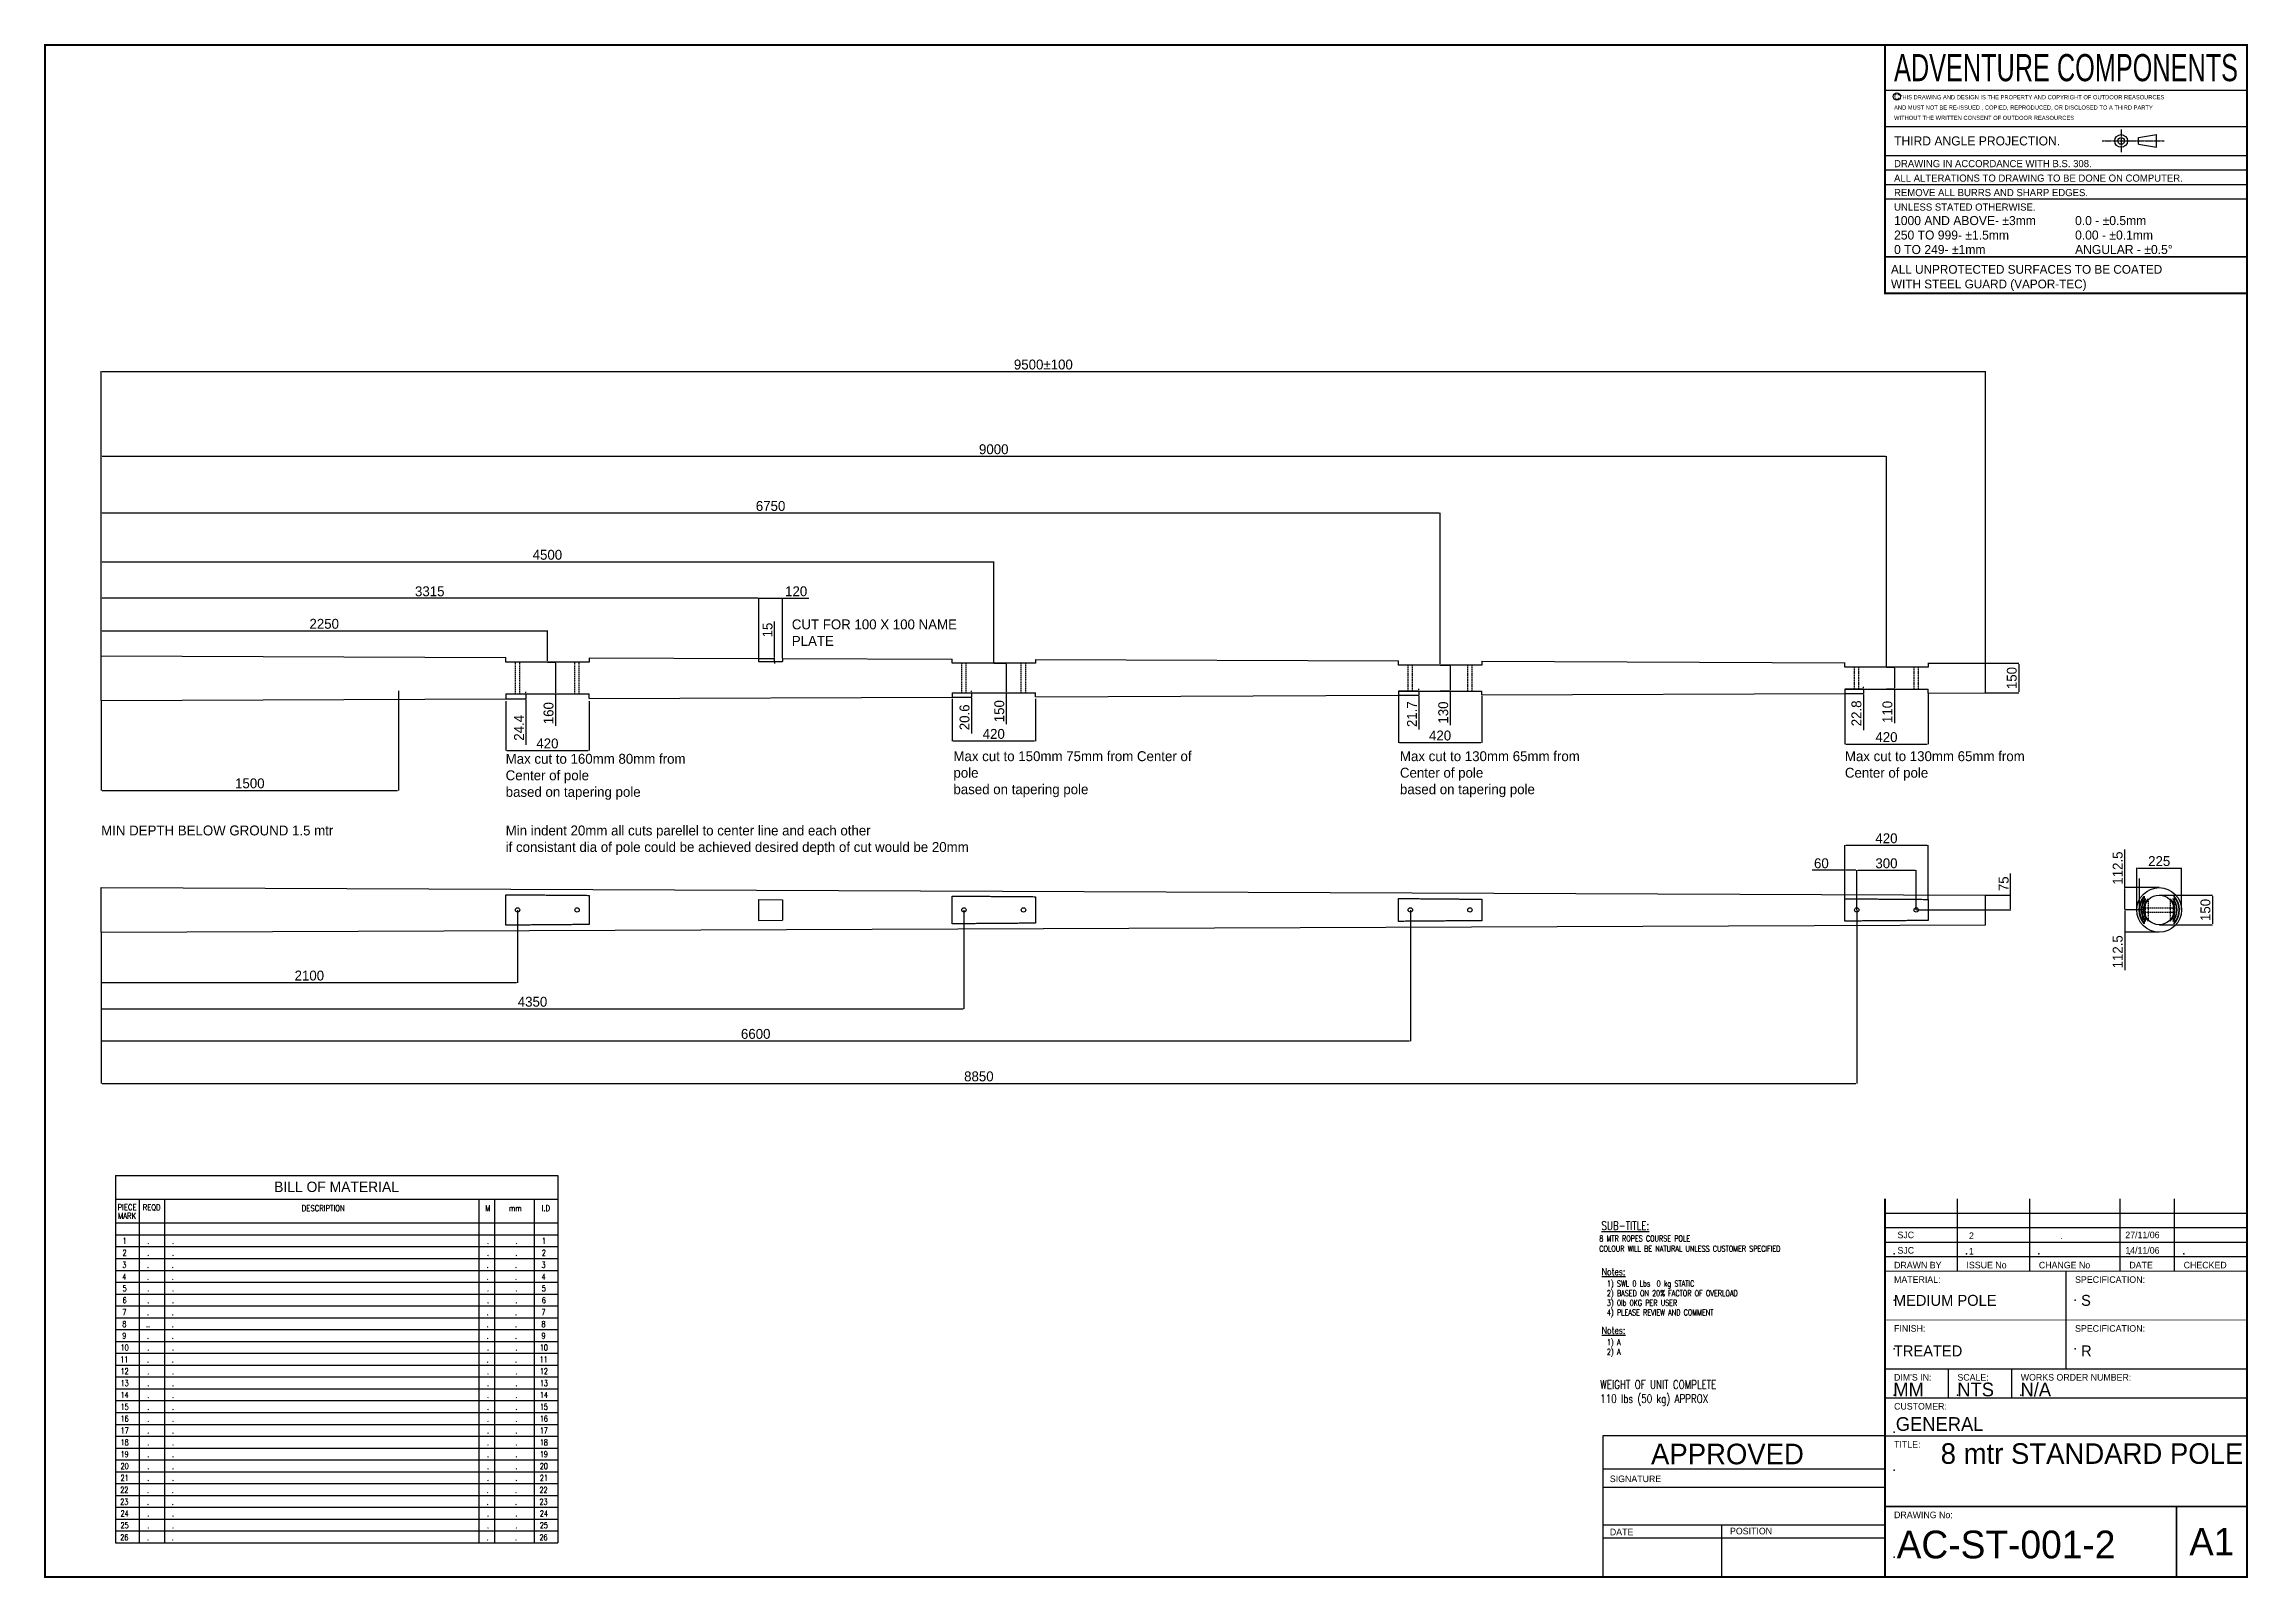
# Model space of a CAD drawing. Header units: inches. Extents: x -2440 to 8669, y 1877 to 9608.
import ezdxf
from ezdxf.enums import TextEntityAlignment as Align

# ---------------------------------------------------------------- set-up
doc = ezdxf.new("R2010")
doc.units = ezdxf.units.IN
doc.header["$MEASUREMENT"] = 0
doc.linetypes.add('CENTER', pattern=[2, 1.25, -0.25, 0.25, -0.25])
doc.linetypes.add('HIDDEN', pattern=[9.525, 6.35, -3.175])
for name, color, linetype in [('D', 7, 'Continuous'), ('DIM', 5, 'Continuous'), ('FRAMEDIMENSIONS', 150, 'Continuous'), ('post 2d', 7, 'Continuous'), ('post hidden 2d', 4, 'HIDDEN'), ('TEXT', 5, 'Continuous')]:
    doc.layers.add(name, color=color, linetype=linetype)
doc.styles.add('332', font='ROMANS.SHX', dxfattribs={"width": 0.75, "height": 1.125})
doc.styles.add('532', font='ROMANS.SHX', dxfattribs={"width": 0.75, "height": 1.875})
doc.styles.add('T1', font='romans.shx', dxfattribs={"width": 0.75})
doc.styles.add('T3', font='romans.shx', dxfattribs={"width": 0.75, "height": 2.125})
doc.dimstyles.new('ISO-25', dxfattribs={"dimtxt": 2.5, "dimasz": 2.5, "dimexe": 1.25, "dimexo": 0.625, "dimtad": 1, "dimtxsty": 'Standard', "dimcen": 2.5, "dimadec": 0, "dimazin": 0, "dimtfac": 1, "dimtmove": 0, "dimatfit": 3, "dimfxl": 0, "dimarcsym": 0})

# ---------------------------------------------------------------- blocks, each defined once
blk = doc.blocks.new('*D1')
at = {"layer": 'Defpoints', "color": 0}
for p in [(6697, 5244), (-2153, 4932), (6697, 4370)]:
    blk.add_point(p, dxfattribs=at)
at = {"layer": 'DIM', "color": 0, "lineweight": -2}
for p, q in [((6697, 5243), (6697, 4369)), ((-2153, 4931), (-2153, 4369)), ((-2148, 4370), (6692, 4370))]:
    blk.add_line(p, q, dxfattribs=at)
at = {"layer": 'DIM', "color": 0}
for points in [[(-2148, 4371), (-2148, 4369), (-2153, 4370)], [(6692, 4371), (6692, 4369), (6697, 4370)]]:
    blk.add_solid(points, dxfattribs=at)
at = {"layer": 'DIM', "color": 0, "insert": (2272, 4405), "char_height": 50, "attachment_point": 5}
blk.add_mtext('8850', dxfattribs=at)
blk = doc.blocks.new('*D2')
at = {"layer": 'Defpoints', "color": 0}
for p in [(4447, 5244), (-2153, 4938), (4447, 4584)]:
    blk.add_point(p, dxfattribs=at)
at = {"layer": 'DIM', "color": 0, "lineweight": -2}
for p, q in [((4447, 5243), (4447, 4582)), ((-2153, 4937), (-2153, 4582)), ((-2148, 4584), (4442, 4584))]:
    blk.add_line(p, q, dxfattribs=at)
at = {"layer": 'DIM', "color": 0}
for points in [[(-2148, 4584), (-2148, 4583), (-2153, 4584)], [(4442, 4584), (4442, 4583), (4447, 4584)]]:
    blk.add_solid(points, dxfattribs=at)
at = {"layer": 'DIM', "color": 0, "insert": (1147, 4619), "char_height": 50, "attachment_point": 5}
blk.add_mtext('6600', dxfattribs=at)
blk = doc.blocks.new('*D3')
at = {"layer": 'Defpoints', "color": 0}
for p in [(6847, 7531), (-2153, 6662), (6847, 6468)]:
    blk.add_point(p, dxfattribs=at)
at = {"layer": 'DIM', "color": 0, "lineweight": -2}
for p, q in [((-2153, 6663), (-2153, 7532)), ((-2148, 7531), (6842, 7531)), ((6847, 6469), (6847, 7532))]:
    blk.add_line(p, q, dxfattribs=at)
at = {"layer": 'DIM', "color": 0}
for points in [[(-2148, 7531), (-2148, 7530), (-2153, 7531)], [(6842, 7531), (6842, 7530), (6847, 7531)]]:
    blk.add_solid(points, dxfattribs=at)
at = {"layer": 'DIM', "color": 0, "insert": (2347, 7566), "char_height": 50, "attachment_point": 5}
blk.add_mtext('9000', dxfattribs=at)
blk = doc.blocks.new('*D4')
at = {"layer": 'Defpoints', "color": 0}
for p in [(4597, 7245), (-2153, 6659), (4597, 6483)]:
    blk.add_point(p, dxfattribs=at)
at = {"layer": 'DIM', "color": 0, "lineweight": -2}
for p, q in [((-2153, 6660), (-2153, 7246)), ((-2148, 7245), (4592, 7245)), ((4597, 6484), (4597, 7246))]:
    blk.add_line(p, q, dxfattribs=at)
at = {"layer": 'DIM', "color": 0}
for points in [[(-2148, 7246), (-2148, 7244), (-2153, 7245)], [(4592, 7246), (4592, 7244), (4597, 7245)]]:
    blk.add_solid(points, dxfattribs=at)
at = {"layer": 'DIM', "color": 0, "insert": (1222, 7280), "char_height": 50, "attachment_point": 5}
blk.add_mtext('6750', dxfattribs=at)
blk = doc.blocks.new('*D5')
at = {"layer": 'Defpoints', "color": 0}
for p in [(7347, 7958), (-2153, 6525), (7347, 6488)]:
    blk.add_point(p, dxfattribs=at)
at = {"layer": 'DIM', "color": 0, "lineweight": -2}
for p, q in [((-2153, 6526), (-2153, 7959)), ((-2148, 7958), (7342, 7958)), ((7347, 6489), (7347, 7959))]:
    blk.add_line(p, q, dxfattribs=at)
at = {"layer": 'DIM', "color": 0}
for points in [[(-2148, 7959), (-2148, 7957), (-2153, 7958)], [(7342, 7959), (7342, 7957), (7347, 7958)]]:
    blk.add_solid(points, dxfattribs=at)
at = {"layer": 'DIM', "color": 0, "insert": (2597, 7993), "char_height": 50, "attachment_point": 5}
blk.add_mtext('9500±100', dxfattribs=at)
blk = doc.blocks.new('*D6')
at = {"layer": 'Defpoints', "color": 0}
for p in [(-53, 5244), (-2153, 5132), (-53, 4878)]:
    blk.add_point(p, dxfattribs=at)
at = {"layer": 'DIM', "color": 0, "lineweight": -2}
for p, q in [((-53, 5243), (-53, 4877)), ((-2153, 5131), (-2153, 4877)), ((-2148, 4878), (-58, 4878))]:
    blk.add_line(p, q, dxfattribs=at)
at = {"layer": 'DIM', "color": 0}
for points in [[(-2148, 4879), (-2148, 4878), (-2153, 4878)], [(-58, 4879), (-58, 4878), (-53, 4878)]]:
    blk.add_solid(points, dxfattribs=at)
at = {"layer": 'DIM', "color": 0, "insert": (-1103, 4913), "char_height": 50, "attachment_point": 5}
blk.add_mtext('2100', dxfattribs=at)
blk = doc.blocks.new('*D7')
at = {"layer": 'Defpoints', "color": 0}
for p in [(2197, 5244), (-2153, 5132), (2197, 4746)]:
    blk.add_point(p, dxfattribs=at)
at = {"layer": 'DIM', "color": 0, "lineweight": -2}
for p, q in [((2197, 5243), (2197, 4745)), ((-2153, 5131), (-2153, 4745)), ((-2148, 4746), (2192, 4746))]:
    blk.add_line(p, q, dxfattribs=at)
at = {"layer": 'DIM', "color": 0}
for points in [[(-2148, 4747), (-2148, 4745), (-2153, 4746)], [(2192, 4747), (2192, 4745), (2197, 4746)]]:
    blk.add_solid(points, dxfattribs=at)
at = {"layer": 'DIM', "color": 0, "insert": (22, 4781), "char_height": 50, "attachment_point": 5}
blk.add_mtext('4350', dxfattribs=at)
blk = doc.blocks.new('*D8')
at = {"layer": 'Defpoints', "color": 0}
for p in [(97, 6651), (-2153, 6526), (97, 6498)]:
    blk.add_point(p, dxfattribs=at)
at = {"layer": 'DIM', "color": 0, "lineweight": -2}
for p, q in [((-2153, 6527), (-2153, 6652)), ((-2148, 6651), (92, 6651)), ((97, 6499), (97, 6652))]:
    blk.add_line(p, q, dxfattribs=at)
at = {"layer": 'DIM', "color": 0}
for points in [[(-2148, 6652), (-2148, 6650), (-2153, 6651)], [(92, 6652), (92, 6650), (97, 6651)]]:
    blk.add_solid(points, dxfattribs=at)
at = {"layer": 'DIM', "color": 0, "insert": (-1028, 6686), "char_height": 50, "attachment_point": 5}
blk.add_mtext('2250', dxfattribs=at)
blk = doc.blocks.new('*D9')
at = {"layer": 'Defpoints', "color": 0}
for p in [(2347, 6999), (-2153, 6659), (2347, 6488)]:
    blk.add_point(p, dxfattribs=at)
at = {"layer": 'DIM', "color": 0, "lineweight": -2}
for p, q in [((-2153, 6660), (-2153, 7000)), ((2347, 6489), (2347, 7000)), ((-2148, 6999), (2342, 6999))]:
    blk.add_line(p, q, dxfattribs=at)
at = {"layer": 'DIM', "color": 0}
for points in [[(-2148, 6999), (-2148, 6998), (-2153, 6999)], [(2342, 6999), (2342, 6998), (2347, 6999)]]:
    blk.add_solid(points, dxfattribs=at)
at = {"layer": 'DIM', "color": 0, "insert": (97, 7034), "char_height": 50, "attachment_point": 5}
blk.add_mtext('4500', dxfattribs=at)
blk = doc.blocks.new('*D10')
at = {"layer": 'Defpoints', "color": 0}
for p in [(-113, 6298), (307, 6298), (307, 6048)]:
    blk.add_point(p, dxfattribs=at)
at = {"layer": 'DIM', "color": 0, "lineweight": -2}
for p, q in [((-113, 6297), (-113, 6047)), ((307, 6297), (307, 6047)), ((-108, 6048), (302, 6048))]:
    blk.add_line(p, q, dxfattribs=at)
at = {"layer": 'DIM', "color": 0}
for points in [[(-108, 6049), (-108, 6047), (-113, 6048)], [(302, 6049), (302, 6047), (307, 6048)]]:
    blk.add_solid(points, dxfattribs=at)
at = {"layer": 'DIM', "color": 0, "insert": (97, 6083), "char_height": 50, "attachment_point": 5}
blk.add_mtext('420', dxfattribs=at)
blk = doc.blocks.new('*D11')
at = {"layer": 'Defpoints', "color": 0}
for p in [(97, 6493), (138, 6493), (97, 6333)]:
    blk.add_point(p, dxfattribs=at)
at = {"layer": 'DIM', "color": 0, "lineweight": -2}
for p, q in [((98, 6493), (139, 6493)), ((138, 6488), (138, 6338)), ((98, 6333), (139, 6333)), ((138, 6333), (138, 6172))]:
    blk.add_line(p, q, dxfattribs=at)
at = {"layer": 'DIM', "color": 0}
for points in [[(137, 6488), (139, 6488), (138, 6493)], [(137, 6338), (139, 6338), (138, 6333)]]:
    blk.add_solid(points, dxfattribs=at)
at = {"layer": 'DIM', "color": 0, "insert": (103, 6236), "char_height": 50, "attachment_point": 5, "rotation": 90}
blk.add_mtext('160', dxfattribs=at)
blk = doc.blocks.new('*D12')
at = {"layer": 'Defpoints', "color": 0}
for p in [(-113, 6333), (-11, 6333), (-113, 6308)]:
    blk.add_point(p, dxfattribs=at)
at = {"layer": 'DIM', "color": 0, "lineweight": -2}
for p, q in [((-112, 6333), (-10, 6333)), ((-11, 6338), (-11, 6343)), ((-11, 6333), (-11, 6308)), ((-112, 6308), (-10, 6308)), ((-11, 6303), (-11, 6077))]:
    blk.add_line(p, q, dxfattribs=at)
at = {"layer": 'DIM', "color": 0}
for points in [[(-12, 6338), (-10, 6338), (-11, 6333)], [(-12, 6303), (-10, 6303), (-11, 6308)]]:
    blk.add_solid(points, dxfattribs=at)
at = {"layer": 'DIM', "color": 0, "insert": (-46, 6162), "char_height": 50, "attachment_point": 5, "rotation": 90}
blk.add_mtext('24.4', dxfattribs=at)
blk = doc.blocks.new('*D13')
at = {"layer": 'Defpoints', "color": 0}
for p in [(2137, 6338), (2235, 6338), (2137, 6317)]:
    blk.add_point(p, dxfattribs=at)
at = {"layer": 'DIM', "color": 0, "lineweight": -2}
for p, q in [((2138, 6338), (2236, 6338)), ((2235, 6343), (2235, 6348)), ((2235, 6338), (2235, 6317)), ((2138, 6317), (2236, 6317)), ((2235, 6312), (2235, 6134))]:
    blk.add_line(p, q, dxfattribs=at)
at = {"layer": 'DIM', "color": 0}
for points in [[(2234, 6343), (2236, 6343), (2235, 6338)], [(2234, 6312), (2236, 6312), (2235, 6317)]]:
    blk.add_solid(points, dxfattribs=at)
at = {"layer": 'DIM', "color": 0, "insert": (2200, 6215), "char_height": 50, "attachment_point": 5, "rotation": 90}
blk.add_mtext('20.6', dxfattribs=at)
blk = doc.blocks.new('*D14')
at = {"layer": 'Defpoints', "color": 0}
for p in [(2137, 6310), (2557, 6310), (2557, 6096)]:
    blk.add_point(p, dxfattribs=at)
at = {"layer": 'DIM', "color": 0, "lineweight": -2}
for p, q in [((2137, 6309), (2137, 6095)), ((2557, 6309), (2557, 6095)), ((2142, 6096), (2552, 6096))]:
    blk.add_line(p, q, dxfattribs=at)
at = {"layer": 'DIM', "color": 0}
for points in [[(2142, 6097), (2142, 6095), (2137, 6096)], [(2552, 6097), (2552, 6095), (2557, 6096)]]:
    blk.add_solid(points, dxfattribs=at)
at = {"layer": 'DIM', "color": 0, "insert": (2347, 6131), "char_height": 50, "attachment_point": 5}
blk.add_mtext('420', dxfattribs=at)
blk = doc.blocks.new('*D15')
at = {"layer": 'Defpoints', "color": 0}
for p in [(2347, 6488), (2410, 6488), (2347, 6338)]:
    blk.add_point(p, dxfattribs=at)
at = {"layer": 'DIM', "color": 0, "lineweight": -2}
for p, q in [((2348, 6488), (2411, 6488)), ((2410, 6483), (2410, 6343)), ((2348, 6338), (2411, 6338)), ((2410, 6338), (2410, 6181))]:
    blk.add_line(p, q, dxfattribs=at)
at = {"layer": 'DIM', "color": 0}
for points in [[(2409, 6483), (2411, 6483), (2410, 6488)], [(2409, 6343), (2411, 6343), (2410, 6338)]]:
    blk.add_solid(points, dxfattribs=at)
at = {"layer": 'DIM', "color": 0, "insert": (2375, 6246), "char_height": 50, "attachment_point": 5, "rotation": 90}
blk.add_mtext('150', dxfattribs=at)
blk = doc.blocks.new('*D16')
at = {"layer": 'Defpoints', "color": 0}
for p in [(6997, 5244), (7347, 5319), (7473, 5319)]:
    blk.add_point(p, dxfattribs=at)
at = {"layer": 'DIM', "color": 0, "lineweight": -2}
for p, q in [((7473, 5319), (7473, 5427)), ((6998, 5244), (7474, 5244)), ((7348, 5319), (7474, 5319)), ((7473, 5249), (7473, 5314))]:
    blk.add_line(p, q, dxfattribs=at)
at = {"layer": 'DIM', "color": 0}
for points in [[(7472, 5314), (7474, 5314), (7473, 5319)], [(7472, 5249), (7474, 5249), (7473, 5244)]]:
    blk.add_solid(points, dxfattribs=at)
at = {"layer": 'DIM', "color": 0, "insert": (7438, 5376), "char_height": 50, "attachment_point": 5, "rotation": 90}
blk.add_mtext('75', dxfattribs=at)
blk = doc.blocks.new('*D17')
at = {"layer": 'Defpoints', "color": 0}
for p in [(7347, 6488), (7347, 6338), (7514, 6338)]:
    blk.add_point(p, dxfattribs=at)
at = {"layer": 'DIM', "color": 0, "lineweight": -2}
for p, q in [((7348, 6488), (7515, 6488)), ((7514, 6483), (7514, 6343)), ((7348, 6338), (7515, 6338))]:
    blk.add_line(p, q, dxfattribs=at)
at = {"layer": 'DIM', "color": 0}
for points in [[(7513, 6483), (7515, 6483), (7514, 6488)], [(7513, 6343), (7515, 6343), (7514, 6338)]]:
    blk.add_solid(points, dxfattribs=at)
at = {"layer": 'DIM', "color": 0, "insert": (7479, 6413), "char_height": 50, "attachment_point": 5, "rotation": 90}
blk.add_mtext('150', dxfattribs=at)
blk = doc.blocks.new('*D18')
at = {"layer": 'Defpoints', "color": 0}
for p in [(7057, 5570), (6637, 5301), (7057, 5297)]:
    blk.add_point(p, dxfattribs=at)
at = {"layer": 'DIM', "color": 0, "lineweight": -2}
for p, q in [((6637, 5302), (6637, 5571)), ((6642, 5570), (7052, 5570)), ((7057, 5298), (7057, 5571))]:
    blk.add_line(p, q, dxfattribs=at)
at = {"layer": 'DIM', "color": 0}
for points in [[(6642, 5571), (6642, 5569), (6637, 5570)], [(7052, 5571), (7052, 5569), (7057, 5570)]]:
    blk.add_solid(points, dxfattribs=at)
at = {"layer": 'DIM', "color": 0, "insert": (6847, 5605), "char_height": 50, "attachment_point": 5}
blk.add_mtext('420', dxfattribs=at)
blk = doc.blocks.new('*D19')
at = {"layer": 'Defpoints', "color": 0}
for p in [(6997, 5444), (6697, 5244), (6997, 5244)]:
    blk.add_point(p, dxfattribs=at)
at = {"layer": 'DIM', "color": 0, "lineweight": -2}
for p, q in [((6697, 5245), (6697, 5445)), ((6702, 5444), (6992, 5444)), ((6997, 5245), (6997, 5445))]:
    blk.add_line(p, q, dxfattribs=at)
at = {"layer": 'DIM', "color": 0}
for points in [[(6702, 5445), (6702, 5443), (6697, 5444)], [(6992, 5445), (6992, 5443), (6997, 5444)]]:
    blk.add_solid(points, dxfattribs=at)
at = {"layer": 'DIM', "color": 0, "insert": (6847, 5479), "char_height": 50, "attachment_point": 5}
blk.add_mtext('300', dxfattribs=at)
blk = doc.blocks.new('*D20')
at = {"layer": 'Defpoints', "color": 0}
for p in [(6697, 5444), (6697, 5345), (6637, 5301)]:
    blk.add_point(p, dxfattribs=at)
at = {"layer": 'DIM', "color": 0, "lineweight": -2}
for p, q in [((6637, 5444), (6472, 5444)), ((6637, 5302), (6637, 5445)), ((6692, 5444), (6642, 5444)), ((6697, 5346), (6697, 5445))]:
    blk.add_line(p, q, dxfattribs=at)
at = {"layer": 'DIM', "color": 0}
for points in [[(6642, 5445), (6642, 5443), (6637, 5444)], [(6692, 5445), (6692, 5443), (6697, 5444)]]:
    blk.add_solid(points, dxfattribs=at)
at = {"layer": 'DIM', "color": 0, "insert": (6519, 5479), "char_height": 50, "attachment_point": 5}
blk.add_mtext('60', dxfattribs=at)
blk = doc.blocks.new('*D21')
at = {"layer": 'Defpoints', "color": 0}
for p in [(4387, 6332), (4807, 6324), (4807, 6088)]:
    blk.add_point(p, dxfattribs=at)
at = {"layer": 'DIM', "color": 0, "lineweight": -2}
for p, q in [((4387, 6331), (4387, 6086)), ((4807, 6323), (4807, 6086)), ((4392, 6088), (4802, 6088))]:
    blk.add_line(p, q, dxfattribs=at)
at = {"layer": 'DIM', "color": 0}
for points in [[(4392, 6088), (4392, 6087), (4387, 6088)], [(4802, 6088), (4802, 6087), (4807, 6088)]]:
    blk.add_solid(points, dxfattribs=at)
at = {"layer": 'DIM', "color": 0, "insert": (4597, 6123), "char_height": 50, "attachment_point": 5}
blk.add_mtext('420', dxfattribs=at)
blk = doc.blocks.new('*D22')
at = {"layer": 'Defpoints', "color": 0}
for p in [(4387, 6348), (4490, 6348), (4386, 6326)]:
    blk.add_point(p, dxfattribs=at)
at = {"layer": 'DIM', "color": 0, "lineweight": -2}
for p, q in [((4388, 6348), (4492, 6348)), ((4490, 6353), (4490, 6358)), ((4490, 6348), (4490, 6326)), ((4387, 6326), (4492, 6326)), ((4490, 6321), (4490, 6154))]:
    blk.add_line(p, q, dxfattribs=at)
at = {"layer": 'DIM', "color": 0}
for points in [[(4490, 6353), (4491, 6353), (4490, 6348)], [(4490, 6321), (4491, 6321), (4490, 6326)]]:
    blk.add_solid(points, dxfattribs=at)
at = {"layer": 'DIM', "color": 0, "insert": (4455, 6231), "char_height": 50, "attachment_point": 5, "rotation": 90}
blk.add_mtext('21.7', dxfattribs=at)
blk = doc.blocks.new('*D23')
at = {"layer": 'Defpoints', "color": 0}
for p in [(4597, 6478), (4597, 6348), (4648, 6348)]:
    blk.add_point(p, dxfattribs=at)
at = {"layer": 'DIM', "color": 0, "lineweight": -2}
for p, q in [((4598, 6478), (4649, 6478)), ((4648, 6473), (4648, 6353)), ((4598, 6348), (4649, 6348)), ((4648, 6348), (4648, 6175))]:
    blk.add_line(p, q, dxfattribs=at)
at = {"layer": 'DIM', "color": 0}
for points in [[(4647, 6473), (4649, 6473), (4648, 6478)], [(4647, 6353), (4649, 6353), (4648, 6348)]]:
    blk.add_solid(points, dxfattribs=at)
at = {"layer": 'DIM', "color": 0, "insert": (4613, 6239), "char_height": 50, "attachment_point": 5, "rotation": 90}
blk.add_mtext('130', dxfattribs=at)
blk = doc.blocks.new('*D24')
at = {"layer": 'Defpoints', "color": 0}
for p in [(6637, 6334), (7057, 6336), (7057, 6080)]:
    blk.add_point(p, dxfattribs=at)
at = {"layer": 'DIM', "color": 0, "lineweight": -2}
for p, q in [((6637, 6333), (6637, 6079)), ((7057, 6335), (7057, 6079)), ((6642, 6080), (7052, 6080))]:
    blk.add_line(p, q, dxfattribs=at)
at = {"layer": 'DIM', "color": 0}
for points in [[(6642, 6081), (6642, 6080), (6637, 6080)], [(7052, 6081), (7052, 6080), (7057, 6080)]]:
    blk.add_solid(points, dxfattribs=at)
at = {"layer": 'DIM', "color": 0, "insert": (6847, 6115), "char_height": 50, "attachment_point": 5}
blk.add_mtext('420', dxfattribs=at)
blk = doc.blocks.new('*D25')
at = {"layer": 'Defpoints', "color": 0}
for p in [(6847, 6468), (6887, 6468), (6847, 6358)]:
    blk.add_point(p, dxfattribs=at)
at = {"layer": 'DIM', "color": 0, "lineweight": -2}
for p, q in [((6848, 6468), (6889, 6468)), ((6887, 6463), (6887, 6363)), ((6848, 6358), (6889, 6358)), ((6887, 6358), (6887, 6186))]:
    blk.add_line(p, q, dxfattribs=at)
at = {"layer": 'DIM', "color": 0}
for points in [[(6886, 6463), (6888, 6463), (6887, 6468)], [(6886, 6363), (6888, 6363), (6887, 6358)]]:
    blk.add_solid(points, dxfattribs=at)
at = {"layer": 'DIM', "color": 0, "insert": (6852, 6242), "char_height": 50, "attachment_point": 5, "rotation": 90}
blk.add_mtext('110', dxfattribs=at)
blk = doc.blocks.new('*D26')
at = {"layer": 'Defpoints', "color": 0}
for p in [(6637, 6358), (6637, 6335), (6731, 6358)]:
    blk.add_point(p, dxfattribs=at)
at = {"layer": 'DIM', "color": 0, "lineweight": -2}
for p, q in [((6638, 6358), (6732, 6358)), ((6638, 6335), (6732, 6335)), ((6731, 6363), (6731, 6368)), ((6731, 6358), (6731, 6335)), ((6731, 6330), (6731, 6150))]:
    blk.add_line(p, q, dxfattribs=at)
at = {"layer": 'DIM', "color": 0}
for points in [[(6730, 6363), (6732, 6363), (6731, 6358)], [(6730, 6330), (6732, 6330), (6731, 6335)]]:
    blk.add_solid(points, dxfattribs=at)
at = {"layer": 'DIM', "color": 0, "insert": (6696, 6235), "char_height": 50, "attachment_point": 5, "rotation": 90}
blk.add_mtext('22.8', dxfattribs=at)
blk = doc.blocks.new('*D27')
at = {"layer": 'Defpoints', "color": 0}
for p in [(8048, 5357), (8222, 5357), (8091, 5244)]:
    blk.add_point(p, dxfattribs=at)
at = {"layer": 'DIM', "color": 0, "lineweight": -2}
for p, q in [((8048, 5357), (8048, 5548)), ((8221, 5357), (8047, 5357)), ((8048, 5249), (8048, 5352)), ((8090, 5244), (8047, 5244))]:
    blk.add_line(p, q, dxfattribs=at)
at = {"layer": 'DIM', "color": 0}
for points in [[(8047, 5352), (8049, 5352), (8048, 5357)], [(8047, 5249), (8049, 5249), (8048, 5244)]]:
    blk.add_solid(points, dxfattribs=at)
at = {"layer": 'DIM', "color": 0, "insert": (8013, 5455), "char_height": 50, "attachment_point": 5, "rotation": 90}
blk.add_mtext('112.5', dxfattribs=at)
blk = doc.blocks.new('*D28')
at = {"layer": 'Defpoints', "color": 0}
for p in [(8334, 5455), (8109, 5244), (8334, 5244)]:
    blk.add_point(p, dxfattribs=at)
at = {"layer": 'DIM', "color": 0, "lineweight": -2}
for p, q in [((8109, 5245), (8109, 5456)), ((8114, 5455), (8329, 5455)), ((8334, 5245), (8334, 5456))]:
    blk.add_line(p, q, dxfattribs=at)
at = {"layer": 'DIM', "color": 0}
for points in [[(8114, 5455), (8114, 5454), (8109, 5455)], [(8329, 5455), (8329, 5454), (8334, 5455)]]:
    blk.add_solid(points, dxfattribs=at)
at = {"layer": 'DIM', "color": 0, "insert": (8222, 5490), "char_height": 50, "attachment_point": 5}
blk.add_mtext('225', dxfattribs=at)
blk = doc.blocks.new('*D29')
at = {"layer": 'Defpoints', "color": 0}
for p in [(8222, 5319), (8222, 5169), (8490, 5169)]:
    blk.add_point(p, dxfattribs=at)
at = {"layer": 'DIM', "color": 0, "lineweight": -2}
for p, q in [((8223, 5319), (8491, 5319)), ((8490, 5314), (8490, 5174)), ((8223, 5169), (8491, 5169))]:
    blk.add_line(p, q, dxfattribs=at)
at = {"layer": 'DIM', "color": 0}
for points in [[(8489, 5314), (8490, 5314), (8490, 5319)], [(8489, 5174), (8490, 5174), (8490, 5169)]]:
    blk.add_solid(points, dxfattribs=at)
at = {"layer": 'DIM', "color": 0, "insert": (8455, 5244), "char_height": 50, "attachment_point": 5, "rotation": 90}
blk.add_mtext('150', dxfattribs=at)
blk = doc.blocks.new('*D30')
at = {"layer": 'Defpoints', "color": 0}
for p in [(8137, 5244), (8048, 5132), (8222, 5132)]:
    blk.add_point(p, dxfattribs=at)
at = {"layer": 'DIM', "color": 0, "lineweight": -2}
for p, q in [((8136, 5244), (8047, 5244)), ((8048, 5239), (8048, 5137)), ((8221, 5132), (8047, 5132)), ((8048, 5132), (8048, 4940))]:
    blk.add_line(p, q, dxfattribs=at)
at = {"layer": 'DIM', "color": 0}
for points in [[(8047, 5239), (8049, 5239), (8048, 5244)], [(8047, 5137), (8049, 5137), (8048, 5132)]]:
    blk.add_solid(points, dxfattribs=at)
at = {"layer": 'DIM', "color": 0, "insert": (8013, 5033), "char_height": 50, "attachment_point": 5, "rotation": 90}
blk.add_mtext('112.5', dxfattribs=at)
blk = doc.blocks.new('*D31')
at = {"layer": 'Defpoints', "color": 0}
for p in [(-653, 6350), (-2153, 6300), (-653, 5847)]:
    blk.add_point(p, dxfattribs=at)
at = {"layer": 'DIM', "color": 0, "lineweight": -2}
for p, q in [((-653, 6349), (-653, 5846)), ((-2153, 6299), (-2153, 5846)), ((-2148, 5847), (-658, 5847))]:
    blk.add_line(p, q, dxfattribs=at)
at = {"layer": 'DIM', "color": 0}
for points in [[(-2148, 5848), (-2148, 5846), (-2153, 5847)], [(-658, 5848), (-658, 5846), (-653, 5847)]]:
    blk.add_solid(points, dxfattribs=at)
at = {"layer": 'DIM', "color": 0, "insert": (-1403, 5882), "char_height": 50, "attachment_point": 5}
blk.add_mtext('1500', dxfattribs=at)
blk = doc.blocks.new('*D33')
at = {"layer": 'Defpoints', "color": 0}
for p in [(1282, 6815), (1162, 6512), (1282, 6512)]:
    blk.add_point(p, dxfattribs=at)
at = {"layer": 'DIM', "color": 0, "lineweight": -2}
for p, q in [((1162, 6513), (1162, 6817)), ((1167, 6815), (1277, 6815)), ((1282, 6513), (1282, 6817)), ((1282, 6815), (1415, 6815))]:
    blk.add_line(p, q, dxfattribs=at)
at = {"layer": 'DIM', "color": 0}
for points in [[(1167, 6816), (1167, 6815), (1162, 6815)], [(1277, 6816), (1277, 6815), (1282, 6815)]]:
    blk.add_solid(points, dxfattribs=at)
at = {"layer": 'DIM', "color": 0, "insert": (1351, 6850), "char_height": 50, "attachment_point": 5}
blk.add_mtext('120', dxfattribs=at)
blk = doc.blocks.new('*D34')
at = {"layer": 'Defpoints', "color": 0}
for p in [(-2153, 6815), (1162, 6815), (-2153, 6651)]:
    blk.add_point(p, dxfattribs=at)
at = {"layer": 'DIM', "color": 0, "lineweight": -2}
for p, q in [((-2153, 6652), (-2153, 6817)), ((1157, 6815), (-2148, 6815)), ((1162, 6816), (1162, 6817))]:
    blk.add_line(p, q, dxfattribs=at)
at = {"layer": 'DIM', "color": 0}
for points in [[(-2148, 6816), (-2148, 6815), (-2153, 6815)], [(1157, 6816), (1157, 6815), (1162, 6815)]]:
    blk.add_solid(points, dxfattribs=at)
at = {"layer": 'DIM', "color": 0, "insert": (-496, 6850), "char_height": 50, "attachment_point": 5}
blk.add_mtext('3315', dxfattribs=at)
blk = doc.blocks.new('*D35')
at = {"layer": 'Defpoints', "color": 0}
for p in [(1162, 6512), (1162, 6497), (1242, 6512)]:
    blk.add_point(p, dxfattribs=at)
at = {"layer": 'DIM', "color": 0, "lineweight": -2}
for p, q in [((1242, 6517), (1242, 6698)), ((1163, 6512), (1243, 6512)), ((1163, 6497), (1243, 6497)), ((1242, 6497), (1242, 6512)), ((1242, 6492), (1242, 6487))]:
    blk.add_line(p, q, dxfattribs=at)
at = {"layer": 'DIM', "color": 0}
for points in [[(1241, 6517), (1243, 6517), (1242, 6512)], [(1241, 6492), (1243, 6492), (1242, 6497)]]:
    blk.add_solid(points, dxfattribs=at)
at = {"layer": 'DIM', "color": 0, "insert": (1207, 6655), "char_height": 50, "attachment_point": 5, "rotation": 90}
blk.add_mtext('15', dxfattribs=at)

msp = doc.modelspace()

# ---------------------------------------------------------------- linework, layer by layer
for p, q in [((8664.52, 9603.9), (-2435.6, 9603.9)), ((-2435.6, 9603.9), (-2435.6, 1881.81)), ((8664.52, 1881.81), (8664.52, 9603.9)), ((6839.75, 9375.8), (8664.52, 9375.8)), ((6839.75, 9193.33), (8664.52, 9193.33)), ((6839.75, 9047.35), (8664.52, 9047.35)), ((6839.75, 8974.36), (8664.52, 8974.36)), ((6839.75, 8901.36), (8664.52, 8901.36)), ((6839.75, 8828.37), (8664.52, 8828.37)), ((7204.71, 3423.74), (7204.71, 3788.7)), ((7569.66, 3423.74), (7569.66, 3788.7)), ((8025.85, 3423.74), (8025.85, 3788.7)), ((8299.57, 3423.74), (8299.57, 3788.7)), ((6839.75, 3715.71), (8664.52, 3715.71)), ((6839.75, 3642.72), (8664.52, 3642.72)), ((6839.75, 3569.72), (8664.52, 3569.72)), ((6839.75, 3496.73), (8664.52, 3496.73)), ((7752.14, 2931.06), (7752.14, 3423.74)), ((6839.75, 2931.06), (8664.52, 2931.06)), ((7159.09, 2785.07), (7159.09, 2931.06)), ((7478.42, 2785.07), (7478.42, 2931.06)), ((6839.75, 2785.07), (8664.52, 2785.07)), ((6839.75, 2593.47), (8664.52, 2593.47)), ((5417.64, 2426.87), (6839.75, 2426.87)), ((5417.64, 2334.32), (6839.75, 2334.32)), ((5417.64, 2144.2), (6839.75, 2144.2)), ((6015.81, 2144.2), (6015.81, 1881.81)), ((5417.64, 2079.16), (6839.75, 2079.16)), ((-2435.6, 1881.81), (8664.52, 1881.81))]:
    msp.add_line(p, q)
at = {"color": 1, "linetype": 'CENTER', "ltscale": 0.5}
for p, q in [((7934.61, 9120.34), (8247.37, 9120.34)), ((8030.03, 9177.1), (8030.03, 9063.58))]:
    msp.add_line(p, q, dxfattribs=at)
at = {"color": 7, "linetype": 'Continuous'}
for p, q in [((8118.05, 9137.53), (8207.87, 9152.36)), ((8118.05, 9103.15), (8118.05, 9137.53)), ((8207.87, 9088.32), (8207.87, 9152.36)), ((8118.05, 9103.15), (8207.87, 9088.32))]:
    msp.add_line(p, q, dxfattribs=at)
at = {"linetype": 'Continuous'}
msp.add_line((6839.75, 8536.41), (8664.52, 8536.41), dxfattribs=at)
for points, const_width in [([(8664.52, 1881.81), (-2435.6, 1881.81), (-2435.6, 9603.9), (8664.52, 9603.9)], 9.12), ([(6839.75, 3177.4), (6839.75, 3423.74), (8664.52, 3423.74), (8664.52, 3177.4)], 4.56), ([(6839.75, 2931.06), (6839.75, 3177.4), (8664.52, 3177.4), (8664.52, 2931.06)], 4.56), ([(8308.69, 1881.81), (8664.52, 1881.81), (8664.52, 2237.64), (8308.69, 2237.64)], 9.12)]:
    msp.add_lwpolyline(points, close=True, dxfattribs=dict(const_width=const_width))
at = {"const_width": 9.12}
for points in [[(8664.52, 8352.34), (6839.75, 8352.34), (6839.75, 9603.9)], [(8664.52, 8536.41), (6839.75, 8536.41), (6839.75, 9603.9)], [(6839.75, 1881.81), (6839.75, 3788.7)], [(8664.52, 2237.64), (6839.75, 2237.64)]]:
    msp.add_lwpolyline(points, dxfattribs=at)
msp.add_lwpolyline([(5417.64, 1881.81), (6839.75, 1881.81), (6839.75, 2593.47), (5417.64, 2593.47)], close=True)
msp.add_circle((6899.06, 9343.87), 18.25)
at = {"color": 7, "linetype": 'Continuous'}
for radius in [32.02, 17.19]:
    msp.add_circle((8030.03, 9120.34), radius, dxfattribs=at)
for p in [(6885.37, 3510.42), (7250.33, 3510.42), (7615.28, 3510.42), (8071.47, 3510.42), (8345.19, 3510.42), (6885.37, 3277.76), (7797.76, 3277.76), (6885.37, 3031.42), (7797.76, 3031.42), (6885.37, 2798.76), (7204.71, 2798.76), (7524.04, 2798.76), (6885.37, 2611.72), (6885.37, 2420.12), (6885.37, 1981.35)]:
    msp.add_point(p)
at = {"layer": 'D'}
for p, q in [((-2080.51, 3905.37), (149.02, 3905.37)), ((-2080.51, 3905.37), (-2080.51, 2054.06)), ((149.02, 3905.37), (149.02, 2054.06)), ((-2080.51, 3786.82), (149.02, 3786.82)), ((-1961.08, 3786.82), (-1961.08, 2054.06)), ((-1832.88, 3786.82), (-1832.88, 2054.06)), ((-249.11, 3786.82), (-249.11, 2054.06)), ((-169.49, 3786.82), (-169.49, 2054.06)), ((29.58, 3786.82), (29.58, 2054.06)), ((-2080.51, 3666.49), (149.02, 3666.49)), ((-2080.51, 3606.77), (149.02, 3606.77)), ((-2080.51, 3547.05), (149.02, 3547.05)), ((-2080.51, 3487.33), (149.02, 3487.33)), ((-2080.51, 3427.61), (149.02, 3427.61)), ((-2080.51, 3367.89), (149.02, 3367.89)), ((-2080.51, 3308.17), (149.02, 3308.17)), ((-2080.51, 3248.45), (149.02, 3248.45)), ((-2080.51, 3188.73), (149.02, 3188.73)), ((-2080.51, 3129.02), (149.02, 3129.02)), ((-2080.51, 3069.3), (149.02, 3069.3)), ((-2080.51, 3009.58), (149.02, 3009.58)), ((-2080.51, 2949.86), (149.02, 2949.86)), ((-2080.51, 2890.14), (149.02, 2890.14)), ((-2080.51, 2830.42), (149.02, 2830.42)), ((-2080.51, 2770.7), (149.02, 2770.7)), ((-2080.51, 2710.98), (149.02, 2710.98)), ((-2080.51, 2651.26), (149.02, 2651.26)), ((-2080.51, 2591.54), (149.02, 2591.54)), ((-2080.51, 2531.82), (149.02, 2531.82)), ((-2080.51, 2531.82), (149.02, 2531.82)), ((-2080.51, 2472.1), (149.02, 2472.1)), ((-2080.51, 2472.1), (149.02, 2472.1)), ((-2080.51, 2412.38), (149.02, 2412.38)), ((-2080.51, 2352.66), (149.02, 2352.66)), ((-2080.51, 2292.94), (149.02, 2292.94)), ((-2080.51, 2233.22), (149.02, 2233.22)), ((-2080.51, 2173.5), (149.02, 2173.5)), ((-2080.51, 2113.78), (149.02, 2113.78)), ((-2080.51, 2054.06), (149.02, 2054.06)), ((-2080.51, 2054.06), (149.02, 2054.06))]:
    msp.add_line(p, q, dxfattribs=at)
at = {"layer": 'FRAMEDIMENSIONS', "color": 1}
msp.add_line((6839.75, 8536.41), (8664.52, 8536.41), dxfattribs=at)
at = {"layer": 'post 2d'}
for p, q in [((-2153.04, 6300.17), (-2153.04, 6525.17)), ((-2153.04, 6525.17), (-113.04, 6517.11)), ((-113.04, 6492.67), (-113.04, 6517.11)), ((306.96, 6515.46), (306.96, 6492.67)), ((306.96, 6515.46), (1161.96, 6512.08)), ((1161.96, 6512.08), (1161.96, 6497.08)), ((1161.96, 6497.08), (1281.96, 6497.08)), ((1281.96, 6511.61), (1281.96, 6497.08)), ((1281.96, 6511.61), (2136.96, 6508.23)), ((2136.96, 6487.67), (2136.96, 6508.23)), ((2556.96, 6506.57), (2556.96, 6487.67)), ((2556.96, 6506.57), (4386.96, 6499.35)), ((4386.96, 6477.67), (4386.96, 6499.35)), ((4806.96, 6497.69), (4806.96, 6477.67)), ((4806.96, 6497.69), (6636.96, 6490.47)), ((6636.96, 6467.67), (6636.96, 6491.44)), ((7056.96, 6489.21), (7056.96, 6467.67)), ((7056.96, 6488.81), (7346.96, 6487.67)), ((7346.96, 6337.67), (7346.96, 6487.67)), ((-113.04, 6332.67), (-113.04, 6308.22)), ((306.96, 6309.88), (306.96, 6332.67)), ((2136.96, 6337.67), (2136.96, 6317.1)), ((2556.96, 6318.76), (2556.96, 6337.67)), ((4386.96, 6347.67), (4386.96, 6325.98)), ((4386.96, 6347.67), (4806.96, 6347.67)), ((4806.96, 6327.64), (4806.96, 6347.67)), ((4806.96, 6327.64), (6636.96, 6334.86)), ((6636.96, 6357.67), (6636.96, 6333.9)), ((7056.96, 6336.13), (7056.96, 6357.67)), ((7056.96, 6336.52), (7346.96, 6337.67)), ((-2153.04, 6300.17), (-113.04, 6308.22)), ((306.96, 6309.88), (2136.96, 6317.1)), ((2556.96, 6318.76), (4386.96, 6325.98)), ((-2153.04, 5356.66), (7346.96, 5319.16)), ((-2153.04, 5131.66), (-2153.04, 5356.66)), ((8122.29, 5244.16), (8122.29, 5402.5)), ((-113.04, 5167.25), (-113.04, 5321.07)), ((306.96, 5317.7), (306.96, 5170.61)), ((1161.96, 5296.67), (1161.96, 5191.65)), ((1161.96, 5296.67), (1281.96, 5295.77)), ((1281.96, 5295.77), (1281.96, 5192.55)), ((2136.96, 5174.03), (2136.96, 5314.28)), ((2556.96, 5310.97), (2556.96, 5177.34)), ((4386.96, 5186.44), (4386.96, 5301.87)), ((4806.96, 5298.3), (4806.96, 5190.02)), ((6636.96, 5187.77), (6636.96, 5300.55)), ((7056.96, 5297.39), (7056.96, 5190.93)), ((7346.96, 5169.16), (7346.96, 5319.16)), ((8137.29, 5295.77), (8137.29, 5296.67)), ((-2153.04, 5131.66), (7346.96, 5169.16)), ((1161.96, 5191.65), (1281.96, 5192.55)), ((8137.29, 5191.65), (8137.29, 5192.55))]:
    msp.add_line(p, q, dxfattribs=at)
for centre, radius in [((8221.7, 5244.16), 112.5), ((-53.04, 5244.16), 11), ((246.96, 5244.16), 11), ((2196.96, 5244.16), 11), ((2496.96, 5244.16), 11), ((4446.96, 5244.16), 11), ((4746.96, 5244.16), 11), ((6696.96, 5244.16), 11), ((6996.96, 5244.16), 11), ((8221.7, 5244.16), 75)]:
    msp.add_circle(centre, radius, dxfattribs=at)
for radius, start, end in [(102.68, 136.923122, 223.076878), (100.45, 138.302168, 221.697832), (99.41, 148.115709, 211.884291), (98.94, 148.559437, 211.440563), (90.73, 140.4944, 219.5056), (88.49, 142.280589, 217.719411), (78.77, 134.284268, 225.715732), (76.54, 135.936761, 224.063239), (78.77, 314.284268, 45.715732), (76.54, 315.936761, 44.063239), (90.73, 320.4944, 39.5056), (88.49, 322.280589, 37.719411), (102.68, 316.923122, 43.076878), (100.45, 318.302168, 41.697832)]:
    msp.add_arc((8221.7, 5244.16), radius, start, end, dxfattribs=at)
for points, weights in [([(306.96, 6492.67), (101.66, 6492.67), (-113.04, 6492.67)], [1, 1.00010998203, 1]), ([(2556.96, 6487.67), (2352.04, 6487.67), (2136.96, 6487.67)], [1, 1.00013275899, 1]), ([(4806.96, 6477.67), (4603.68, 6477.67), (4386.96, 6477.67)], [1, 1.00019901451, 1]), ([(7056.96, 6467.67), (6853.02, 6467.67), (6636.96, 6467.67)], [1, 1.00020720826, 1]), ([(-113.04, 6332.67), (101.66, 6332.67), (306.96, 6332.67)], [1, 1.00010998208, 1]), ([(2136.96, 6337.67), (2352.04, 6337.67), (2556.96, 6337.67)], [1, 1.00013275899, 1]), ([(6636.96, 6357.67), (6853.02, 6357.67), (7056.96, 6357.67)], [1, 1.00020720806, 1]), ([(-113.04, 5321.07), (101.66, 5319.37), (306.96, 5317.7)], [1, 1.00010998208, 1]), ([(2136.96, 5314.28), (2352.04, 5312.61), (2556.96, 5310.97)], [1, 1.00013275899, 1]), ([(4386.96, 5301.87), (4603.68, 5300.06), (4806.96, 5298.3)], [1, 1.0001990145, 1]), ([(6636.96, 5300.55), (6853.02, 5298.95), (7056.96, 5297.39)], [1, 1.00020720806, 1]), ([(8146.7, 5314.28), (8146.7, 5312.61), (8146.7, 5310.97)], [1, 1.00013275899, 1]), ([(8151.7, 5301.87), (8151.7, 5300.06), (8151.7, 5298.3)], [1, 1.0001990145, 1]), ([(8166.7, 5300.55), (8166.7, 5298.95), (8166.7, 5297.39)], [1, 1.00020720806, 1]), ([(8276.7, 5297.39), (8276.7, 5298.95), (8276.7, 5300.55)], [1, 1.00020720826, 1]), ([(8291.7, 5298.3), (8291.7, 5300.06), (8291.7, 5301.87)], [1, 1.00019901451, 1]), ([(8296.7, 5310.97), (8296.7, 5312.61), (8296.7, 5314.28)], [1, 1.00013275899, 1]), ([(306.96, 5170.61), (101.66, 5168.95), (-113.04, 5167.25)], [1, 1.00010998211, 1]), ([(2556.96, 5177.34), (2352.04, 5175.7), (2136.96, 5174.03)], [1, 1.00013275904, 1]), ([(4806.96, 5190.02), (4603.68, 5188.25), (4386.96, 5186.44)], [1, 1.0001990145, 1]), ([(7056.96, 5190.93), (6853.02, 5189.37), (6636.96, 5187.77)], [1, 1.000207208, 1]), ([(8146.7, 5177.34), (8146.7, 5175.7), (8146.7, 5174.03)], [1, 1.00013275904, 1]), ([(8151.7, 5190.02), (8151.7, 5188.25), (8151.7, 5186.44)], [1, 1.0001990145, 1]), ([(8166.7, 5190.93), (8166.7, 5189.37), (8166.7, 5187.77)], [1, 1.000207208, 1]), ([(8276.7, 5187.77), (8276.7, 5189.37), (8276.7, 5190.93)], [1, 1.00020720805, 1]), ([(8291.7, 5186.44), (8291.7, 5188.25), (8291.7, 5190.02)], [1, 1.00019901452, 1]), ([(8296.7, 5174.03), (8296.7, 5175.7), (8296.7, 5177.34)], [1, 1.00013275904, 1])]:
    msp.add_rational_spline(points, weights, degree=2, dxfattribs=at)
at = {"layer": 'post hidden 2d'}
for p, q in [((-64.04, 6332.67), (-64.04, 6492.67)), ((-42.04, 6332.67), (-42.04, 6492.67)), ((235.96, 6332.67), (235.96, 6492.67)), ((257.96, 6332.67), (257.96, 6492.67)), ((2185.96, 6337.67), (2185.96, 6487.67)), ((2207.96, 6337.67), (2207.96, 6487.67)), ((2485.96, 6337.67), (2485.96, 6487.67)), ((2507.96, 6337.67), (2507.96, 6487.67)), ((4435.96, 6347.67), (4435.96, 6477.67)), ((4457.96, 6347.67), (4457.96, 6477.67)), ((4735.96, 6347.67), (4735.96, 6477.67)), ((4757.96, 6347.67), (4757.96, 6477.67)), ((6685.96, 6357.67), (6685.96, 6467.67)), ((6707.96, 6357.67), (6707.96, 6467.67)), ((6985.96, 6357.67), (6985.96, 6467.67)), ((7007.96, 6357.67), (7007.96, 6467.67)), ((8136.7, 5255.16), (8146.7, 5255.16)), ((8136.7, 5233.16), (8146.7, 5233.16)), ((8137.29, 5295.77), (8137.29, 5192.55)), ((8146.7, 5310.97), (8146.7, 5177.34)), ((8146.7, 5255.16), (8151.7, 5255.16)), ((8146.7, 5233.16), (8151.7, 5233.16)), ((8151.7, 5298.3), (8151.7, 5190.02)), ((8151.7, 5255.16), (8166.7, 5255.16)), ((8151.7, 5233.16), (8166.7, 5233.16)), ((8166.7, 5297.39), (8166.7, 5190.93)), ((8166.7, 5255.16), (8276.7, 5255.16)), ((8166.7, 5233.16), (8276.7, 5233.16)), ((8276.7, 5297.39), (8276.7, 5190.93)), ((8276.7, 5255.16), (8291.7, 5255.16)), ((8276.7, 5233.16), (8291.7, 5233.16)), ((8291.7, 5298.3), (8291.7, 5190.02)), ((8291.7, 5255.16), (8296.7, 5255.16)), ((8291.7, 5233.16), (8296.7, 5233.16)), ((8296.7, 5310.97), (8296.7, 5177.34)), ((8296.7, 5255.16), (8306.7, 5255.16)), ((8296.7, 5233.16), (8306.7, 5233.16))]:
    msp.add_line(p, q, dxfattribs=at)

# ---------------------------------------------------------------- texts
at = {"color": 1, "width": 0.633333}
msp.add_text('ADVENTURE COMPONENTS', height=136.8576, dxfattribs=at).set_placement((6885.37, 9421.42), (8618.9, 9421.42), align=Align.FIT)
for s, height, p in [('C', 27.37, (6899.06, 9343.87)), ('A1', 138.24, (8486.61, 2059.73))]:
    msp.add_text(s, height=height).set_placement(p, align=Align.MIDDLE)
for s, height, p in [('   THIS DRAWING AND DESIGN IS THE PROPERTY AND COPYRIGHT OF OUTDOOR REASOURCES', 21.0125, (6885.37, 9330.19)), ('AND MUST NOT BE RE-ISSUED , COPIED, REPRODUCED, OR DISCLOSED TO A THIRD PARTY', 21.0125, (6885.37, 9278.18)), ('WITHOUT THE WRITTEN CONSENT OF OUTDOOR REASOURCES', 21.0125, (6885.37, 9226.17)), ('DRAWING IN ACCORDANCE WITH B.S. 308.', 35.9424, (6885.37, 8988.04)), ('ALL ALTERATIONS TO DRAWING TO BE DONE ON COMPUTER.', 35.9424, (6885.37, 8915.05)), ('UNLESS STATED OTHERWISE.', 35.9424, (6885.37, 8769.07)), ('REMOVE ALL BURRS AND SHARP EDGES.', 35.9424, (6885.37, 8842.06)), ('250 TO 999- %%P1.5mm', 45.6192, (6885.37, 8623.09)), ('1000 AND ABOVE- %%P3mm', 45.6192, (6885.37, 8696.08)), ('0.0 - %%P0.5mm', 45.6192, (7797.76, 8696.08)), ('0.00 - %%P0.1mm', 45.6192, (7797.76, 8623.09)), ('0 TO 249- %%P1mm', 45.6192, (6885.37, 8550.1)), ('ANGULAR - %%P0.5%%D', 45.6192, (7797.76, 8550.1)), ('DRAWN BY', 33.178, (6885.37, 3437.43)), ('ISSUE No', 33.178, (7250.33, 3437.43)), ('CHANGE No', 33.178, (7615.28, 3437.43)), ('DATE', 33.178, (8071.47, 3437.43)), ('CHECKED', 33.178, (8345.19, 3437.43)), ('MATERIAL:', 33.178, (6885.37, 3364.44)), ('SPECIFICATION:', 33.1776, (7797.76, 3364.44)), ('FINISH:', 33.178, (6885.37, 3118.09)), ('SPECIFICATION:', 33.1776, (7797.76, 3118.09)), ("DIM'S IN:", 33.178, (6885.37, 2871.75)), ('SCALE:', 33.178, (7204.71, 2871.75)), ('WORKS ORDER NUMBER:', 33.1776, (7524.04, 2871.75)), ('CUSTOMER:', 33.178, (6885.37, 2725.77)), ('TITLE:', 33.178, (6885.37, 2534.17)), ('DRAWING No:', 33.1776, (6885.37, 2178.34))]:
    msp.add_text(s, height=height).set_placement(p)
msp.add_text('THIRD ANGLE PROJECTION.', height=45.6192).set_placement((6885.37, 9120.34), align=Align.MIDDLE_LEFT)
at = {"attachment_point": 1}
for s, insert, char_height, width in [('ALL UNPROTECTED SURFACES TO BE COATED\\PWITH STEEL GUARD (VAPOR-TEC)', (6869.79, 8495.02), 44.2368, 5641.8733), ('SIGNATURE', (5452.69, 2393.36), 33.178, 1422.1169), ('DATE', (5452.68, 2125.41), 33.178, 1422.1169), ('POSITION', (6058.36, 2130.14), 33.178, 1422.1169)]:
    msp.add_mtext(s, dxfattribs=dict(at, insert=insert, char_height=char_height, width=width))
at = {"layer": 'D'}
msp.add_text('BILL OF MATERIAL', height=52.2547, dxfattribs=at).set_placement((-965.75, 3822.42), align=Align.CENTER)
for s, style, width, p in [('PIECE', 'T3', 0.85, (-2021.71, 3730.86)), ('MARK', 'T3', 0.85, (-2021.71, 3687.49)), ('REQD', 'T3', 0.85, (-1897.91, 3730.06)), ('1', '332', 0.75, (-2034.16, 3560.78)), ('.', '332', 0.75, (-1914.73, 3560.78)), ('.', '332', 0.75, (-202.76, 3560.78)), ('.', '332', 0.75, (-59.43, 3560.78)), ('1', '332', 0.75, (79.12, 3560.78)), ('3', '332', 0.75, (-2035.79, 3440.35)), ('2', '332', 0.75, (-2034.16, 3501.06)), ('.', '332', 0.75, (-1914.73, 3501.06)), ('.', '332', 0.75, (-202.76, 3501.06)), ('.', '332', 0.75, (-59.43, 3501.06)), ('3', '332', 0.75, (77.49, 3440.35)), ('2', '332', 0.75, (79.12, 3501.06)), ('4', '332', 0.75, (-2035.79, 3380.63)), ('5', '332', 0.75, (-2034.16, 3321.9)), ('.', '332', 0.75, (-1916.35, 3440.35)), ('.', '332', 0.75, (-1916.35, 3380.63)), ('.', '332', 0.75, (-204.38, 3440.35)), ('.', '332', 0.75, (-204.38, 3380.63)), ('.', '332', 0.75, (-61.06, 3440.35)), ('.', '332', 0.75, (-61.06, 3380.63)), ('4', '332', 0.75, (77.49, 3380.63)), ('5', '332', 0.75, (79.12, 3321.9)), ('7', '332', 0.75, (-2035.79, 3201.48)), ('6', '332', 0.75, (-2034.16, 3262.18)), ('.', '332', 0.75, (-1914.73, 3321.9)), ('.', '332', 0.75, (-1914.73, 3262.18)), ('.', '332', 0.75, (-202.76, 3321.9)), ('.', '332', 0.75, (-202.76, 3262.18)), ('.', '332', 0.75, (-59.43, 3321.9)), ('.', '332', 0.75, (-59.43, 3262.18)), ('7', '332', 0.75, (77.49, 3201.48)), ('6', '332', 0.75, (79.12, 3262.18)), ('8', '332', 0.75, (-2035.79, 3141.76)), ('9', '332', 0.75, (-2035.79, 3082.92)), ('..', '332', 0.75, (-1916.35, 3141.76)), ('.', '332', 0.75, (-1916.35, 3201.48)), ('.', '332', 0.75, (-204.38, 3201.48)), ('.', '332', 0.75, (-204.38, 3141.76)), ('.', '332', 0.75, (-61.06, 3201.48)), ('.', '332', 0.75, (-61.06, 3141.76)), ('8', '332', 0.75, (77.49, 3141.76)), ('9', '332', 0.75, (77.49, 3082.92)), ('10', '332', 0.75, (-2034.16, 3023.3)), ('.', '332', 0.75, (-1916.35, 3082.92)), ('.', '332', 0.75, (-1914.73, 3023.3)), ('.', '332', 0.75, (-204.38, 3082.92)), ('.', '332', 0.75, (-202.76, 3023.3)), ('.', '332', 0.75, (-61.06, 3082.92)), ('.', '332', 0.75, (-59.43, 3023.3)), ('10', '332', 0.75, (79.12, 3023.3)), ('11', '332', 0.75, (-2035.79, 2963.48)), ('12', '332', 0.75, (-2034.16, 2903.86)), ('.', '332', 0.75, (-1916.35, 2963.48)), ('.', '332', 0.75, (-1914.73, 2903.86)), ('.', '332', 0.75, (-204.38, 2963.48)), ('.', '332', 0.75, (-202.76, 2903.86)), ('.', '332', 0.75, (-61.06, 2963.48)), ('.', '332', 0.75, (-59.43, 2903.86)), ('11', '332', 0.75, (77.49, 2963.48)), ('12', '332', 0.75, (79.12, 2903.86)), ('13', '332', 0.75, (-2034.16, 2844.14)), ('14', '332', 0.75, (-2034.16, 2784.43)), ('.', '332', 0.75, (-1914.73, 2844.14)), ('.', '332', 0.75, (-1914.73, 2784.43)), ('.', '332', 0.75, (-202.76, 2844.14)), ('.', '332', 0.75, (-202.76, 2784.43)), ('.', '332', 0.75, (-59.43, 2844.14)), ('.', '332', 0.75, (-59.43, 2784.43)), ('13', '332', 0.75, (79.12, 2844.14)), ('14', '332', 0.75, (79.12, 2784.43)), ('15', '332', 0.75, (-2034.16, 2724.71)), ('16', '332', 0.75, (-2034.16, 2664.99)), ('.', '332', 0.75, (-1914.73, 2724.71)), ('.', '332', 0.75, (-1914.73, 2664.99)), ('.', '332', 0.75, (-202.76, 2724.71)), ('.', '332', 0.75, (-202.76, 2664.99)), ('.', '332', 0.75, (-59.43, 2724.71)), ('.', '332', 0.75, (-59.43, 2664.99)), ('15', '332', 0.75, (79.12, 2724.71)), ('16', '332', 0.75, (79.12, 2664.99)), ('17', '332', 0.75, (-2034.16, 2605.27)), ('18', '332', 0.75, (-2034.16, 2545.55)), ('.', '332', 0.75, (-1914.73, 2605.27)), ('.', '332', 0.75, (-202.76, 2605.27)), ('.', '332', 0.75, (-59.43, 2605.27)), ('17', '332', 0.75, (79.12, 2605.27)), ('18', '332', 0.75, (79.12, 2545.55)), ('20', '332', 0.75, (-2034.16, 2426.11)), ('19', '332', 0.75, (-2034.16, 2485.83)), ('.', '332', 0.75, (-1914.73, 2545.55)), ('.', '332', 0.75, (-1914.73, 2485.83)), ('.', '332', 0.75, (-202.76, 2545.55)), ('.', '332', 0.75, (-202.76, 2485.83)), ('.', '332', 0.75, (-59.43, 2545.55)), ('.', '332', 0.75, (-59.43, 2485.83)), ('20', '332', 0.75, (79.12, 2426.11)), ('19', '332', 0.75, (79.12, 2485.83)), ('22', '332', 0.75, (-2035.79, 2305.68)), ('21', '332', 0.75, (-2034.16, 2366.39)), ('.', '332', 0.75, (-1914.73, 2426.11)), ('.', '332', 0.75, (-1914.73, 2366.39)), ('.', '332', 0.75, (-202.76, 2426.11)), ('.', '332', 0.75, (-202.76, 2366.39)), ('.', '332', 0.75, (-59.43, 2426.11)), ('.', '332', 0.75, (-59.43, 2366.39)), ('22', '332', 0.75, (77.49, 2305.68)), ('21', '332', 0.75, (79.12, 2366.39)), ('23', '332', 0.75, (-2035.79, 2245.96)), ('.', '332', 0.75, (-1916.35, 2305.68)), ('.', '332', 0.75, (-1916.35, 2245.96)), ('.', '332', 0.75, (-204.38, 2305.68)), ('.', '332', 0.75, (-204.38, 2245.96)), ('.', '332', 0.75, (-61.06, 2305.68)), ('.', '332', 0.75, (-61.06, 2245.96)), ('23', '332', 0.75, (77.49, 2245.96)), ('24', '332', 0.75, (-2034.16, 2187.23)), ('25', '332', 0.75, (-2034.16, 2127.51)), ('.', '332', 0.75, (-1914.73, 2187.23)), ('.', '332', 0.75, (-1914.73, 2127.51)), ('.', '332', 0.75, (-202.76, 2187.23)), ('.', '332', 0.75, (-202.76, 2127.51)), ('.', '332', 0.75, (-59.43, 2187.23)), ('.', '332', 0.75, (-59.43, 2127.51)), ('24', '332', 0.75, (79.12, 2187.23)), ('25', '332', 0.75, (79.12, 2127.51)), ('26', '332', 0.75, (-2035.79, 2066.8)), ('.', '332', 0.75, (-1916.35, 2066.8)), ('.', '332', 0.75, (-204.38, 2066.8)), ('.', '332', 0.75, (-61.06, 2066.8)), ('26', '332', 0.75, (77.49, 2066.8))]:
    msp.add_text(s, height=29.86, dxfattribs=dict(at, style=style, width=width)).set_placement(p, align=Align.CENTER)
for s, height, style, width, p in [('DESCRIPTION', 29.8598, 'T3', 0.85, (-1032.96, 3740.74)), ('M', 29.86, 'T3', 0.85, (-203.22, 3740.74)), ('mm', 29.86, 'T3', 0.85, (-64.89, 3740.74)), ('I.D', 29.86, 'T3', 0.85, (89.3, 3740.74)), ('%%USUB-TITLE:', 42.8212, '532', 0.75, (5530.76, 3652.86))]:
    msp.add_text(s, height=height, dxfattribs=dict(at, style=style, width=width)).set_placement(p, align=Align.MIDDLE)
for s, height, style, width, p in [('.', 29.86, '332', 0.75, (-1795.29, 3560.78)), ('8 MTR ROPES COURSE POLE', 29.8598, '332', 0.75, (5399.52, 3573.17)), ('.', 29.86, '332', 0.75, (-1795.29, 3501.06)), ('COLOUR WILL BE NATURAL UNLESS CUSTOMER SPECIFIED', 29.8598, '332', 0.75, (5399.52, 3521.79)), ('.', 29.86, '332', 0.75, (-1796.92, 3440.35)), ('.', 29.86, '332', 0.75, (-1796.92, 3380.63)), ('%%UNotes:', 34.257, 'T1', 0.83, (5411.48, 3403.66)), (' 2) BASED ON 20% FACTOR OF OVERLOAD ', 29.8598, '332', 0.75, (5421.45, 3297.27)), (' 1) SWL 0 Lbs  0 kg STATIC', 29.8598, '332', 0.75, (5421.45, 3345.77)), ('.', 29.86, '332', 0.75, (-1795.29, 3321.9)), ('.', 29.86, '332', 0.75, (-1795.29, 3262.18)), (' 3) 0lb 0KG PER USER ', 29.8598, '332', 0.75, (5421.45, 3248.77)), (' 4) PLEASE REVIEW AND COMMENT', 29.8598, '332', 0.75, (5421.45, 3200.46)), ('.', 29.86, '332', 0.75, (-1796.92, 3201.48)), ('.', 29.86, '332', 0.75, (-1796.92, 3141.76)), ('%%UNotes:', 34.257, 'T1', 0.83, (5411.48, 3108.07)), ('.', 29.86, '332', 0.75, (-1796.92, 3082.92)), ('.', 29.86, '332', 0.75, (-1795.29, 3023.3)), (' 2) A', 29.86, '332', 0.75, (5421.45, 3001.68)), (' 1) A', 29.86, '332', 0.75, (5421.45, 3050.18)), ('.', 29.86, '332', 0.75, (-1796.92, 2963.48)), ('.', 29.86, '332', 0.75, (-1795.29, 2903.86)), ('.', 29.86, '332', 0.75, (-1795.29, 2844.14)), ('.', 29.86, '332', 0.75, (-1795.29, 2784.43)), ('.', 29.86, '332', 0.75, (-1795.29, 2724.71)), ('.', 29.86, '332', 0.75, (-1795.29, 2664.99)), ('.', 29.86, '332', 0.75, (-1795.29, 2605.27)), ('.', 29.86, '332', 0.75, (-1795.29, 2545.55)), ('.', 29.86, '332', 0.75, (-1795.29, 2485.83)), ('.', 29.86, '332', 0.75, (-1795.29, 2426.11)), ('.', 29.86, '332', 0.75, (-1795.29, 2366.39)), ('.', 29.86, '332', 0.75, (-1796.92, 2305.68)), ('.', 29.86, '332', 0.75, (-1796.92, 2245.96)), ('.', 29.86, '332', 0.75, (-1795.29, 2187.23)), ('.', 29.86, '332', 0.75, (-1795.29, 2127.51)), ('.', 29.86, '332', 0.75, (-1796.92, 2066.8))]:
    msp.add_text(s, height=height, dxfattribs=dict(at, style=style, width=width)).set_placement(p)
at = {"layer": 'D', "color": 1, "insert": (5404.55, 2873.47), "char_height": 42.8212, "width": 1663.1151, "attachment_point": 1, "style": '532'}
msp.add_mtext('WEIGHT OF UNIT COMPLETE \\P110 lbs (50 kg) APPROX', dxfattribs=at)
at = {"layer": 'DIM', "char_height": 50, "attachment_point": 1}
for s, insert, width in [('CUT FOR 100 X 100 NAME PLATE', (1329.12, 6708.53), 917.9735), ('Max cut to 160mm 80mm from Center of pole\\Pbased on tapering pole', (-113.33, 6030.98), 1086.0273), ('Max cut to 150mm 75mm from Center of pole\\Pbased on tapering pole', (2143.78, 6044.11), 1225.1368), ('Max cut to 130mm 65mm from Center of pole\\Pbased on tapering pole', (4394.54, 6044.11), 1039.6431), ('Max cut to 130mm 65mm from Center of pole', (6637.51, 6044.11), 1106.9774), ('MIN DEPTH BELOW GROUND 1.5 mtr ', (-2152.39, 5669.77), 3169.2092), ('Min indent 20mm all cuts parellel to center line and each other\\Pif consistant dia of pole could be achieved desired depth of cut would be 20mm ', (-113.33, 5669.77), 3169.2092)]:
    msp.add_mtext(s, dxfattribs=dict(at, insert=insert, width=width))
at = {"layer": 'TEXT', "attachment_point": 1}
for s, insert, char_height, width in [('SJC', (6902.44, 3622.69), 33.178, 280.829), ('2', (7262.91, 3618.5), 33.18, 226.3398), ('.', (7723.67, 3618.5), 33.18, 226.3398), ('27/11/06', (8050.91, 3622.69), 33.178, 209.5739), ('SJC', (6902.44, 3544.78), 33.178, 280.8289), ('1', (7262.91, 3540.59), 33.18, 226.3398), ('14/11/06', (8050.91, 3544.78), 33.178, 209.574), ('MEDIUM POLE', (6884.22, 3303.97), 55.296, 922.1515), ('S', (7828.04, 3303.97), 55.3, 922.1515), ('TREATED', (6884.22, 3049.18), 55.296, 922.1515), ('R', (7828.04, 3049.18), 55.3, 922.1515), ('MM', (6881.49, 2861.65), 69.12, 251.4887), ('NTS', (7204.23, 2861.65), 69.12, 222.1483), ('N/A', (7522.78, 2861.65), 69.12, 725.1256), ('GENERAL', (6894.06, 2687.6), 69.12, 1638.8678), ('APPROVED', (5660.18, 2553.77), 103.68, 1935.36), ('8 mtr STANDARD POLE ', (7120.4, 2555.91), 103.68, 1571.8041), ('AC-ST-001-2', (6898.33, 2115.67), 140, 1282.5922)]:
    msp.add_mtext(s, dxfattribs=dict(at, insert=insert, char_height=char_height, width=width))

# ---------------------------------------------------------------- dimensions: what is measured, and where the dimension line sits
at = {"layer": 'DIM'}
for base, p1, p2, override, picture, middle in [((7346.96, 7958.15), (-2153.04, 6525.17), (7346.96, 6487.67), {"dimtxt": 50, "dimasz": 5, "dimexo": 1, "dimgap": 10, "dimdec": 1, "dimdsep": 46, "dimtol": 1, "dimlim": 0, "dimtp": 100, "dimtm": 100}, '*D5', (2596.96, 7993.15)), ((6846.96, 7530.53), (-2153.04, 6661.96), (6846.96, 6467.67), {"dimtxt": 50, "dimasz": 5, "dimexo": 1, "dimgap": 10, "dimdec": 1, "dimdsep": 46}, '*D3', (2346.96, 7565.53)), ((4596.96, 7245.1), (-2153.04, 6659.21), (4596.96, 6482.67), {"dimtxt": 50, "dimasz": 5, "dimexo": 1, "dimgap": 10, "dimdec": 1, "dimdsep": 46}, '*D4', (1221.96, 7280.1)), ((2346.96, 6998.6), (-2153.04, 6659.21), (2346.96, 6487.67), {"dimtxt": 50, "dimasz": 5, "dimexo": 1, "dimgap": 10, "dimdec": 1, "dimdsep": 46}, '*D9', (96.96, 7033.6)), ((-2153.04, 6815.48), (1161.96, 6815.48), (-2153.04, 6651.16), {"dimtxt": 50, "dimasz": 5, "dimexo": 1, "dimgap": 10, "dimdec": 1, "dimdsep": 46}, '*D34', (-495.54, 6850.48)), ((1281.96, 6815.48), (1161.96, 6512.08), (1281.96, 6512.08), {"dimtxt": 50, "dimasz": 5, "dimexo": 1, "dimgap": 10, "dimdec": 1, "dimdsep": 46}, '*D33', (1351.13, 6850.48)), ((96.96, 6651.16), (-2153.04, 6526.17), (96.96, 6497.67), {"dimtxt": 50, "dimasz": 5, "dimexo": 1, "dimgap": 10, "dimdec": 1, "dimdsep": 46}, '*D8', (-1028.04, 6686.16)), ((-653.04, 5847.14), (-2153.04, 6300.17), (-653.04, 6350.17), {"dimtxt": 50, "dimasz": 5, "dimexo": 1, "dimgap": 10, "dimdec": 1, "dimdsep": 46}, '*D31', (-1403.04, 5882.14)), ((4806.96, 6087.51), (4386.96, 6332.3), (4806.96, 6324.17), {"dimtxt": 50, "dimasz": 5, "dimexo": 1, "dimgap": 10, "dimdec": 1, "dimdsep": 46}, '*D21', (4596.96, 6122.51)), ((7056.96, 6080.34), (6636.96, 6333.9), (7056.96, 6336.13), {"dimtxt": 50, "dimasz": 5, "dimexo": 1, "dimgap": 10, "dimdec": 1, "dimdsep": 46}, '*D24', (6846.96, 6115.34)), ((306.96, 6048.21), (-113.04, 6298.04), (306.96, 6298.04), {"dimtxt": 50, "dimasz": 5, "dimexo": 1, "dimgap": 10, "dimdec": 1, "dimdsep": 46}, '*D10', (96.96, 6083.21)), ((2556.96, 6095.97), (2136.96, 6309.99), (2556.96, 6309.99), {"dimtxt": 50, "dimasz": 5, "dimexo": 1, "dimgap": 10, "dimdec": 1, "dimdsep": 46}, '*D14', (2346.96, 6130.97)), ((7056.96, 5569.8), (6636.96, 5300.55), (7056.96, 5297.39), {"dimtxt": 50, "dimasz": 5, "dimexo": 1, "dimgap": 10, "dimdec": 1, "dimdsep": 46}, '*D18', (6846.96, 5604.8)), ((6996.96, 5444.1), (6696.96, 5244.16), (6996.96, 5244.16), {"dimtxt": 50, "dimasz": 5, "dimexo": 1, "dimgap": 10, "dimdec": 1, "dimdsep": 46}, '*D19', (6846.96, 5479.1)), ((8334.2, 5454.61), (8109.2, 5244.16), (8334.2, 5244.16), {"dimtxt": 50, "dimasz": 5, "dimexo": 1, "dimgap": 10, "dimdec": 1, "dimdsep": 46}, '*D28', (8221.7, 5489.61)), ((6696.96, 4369.99), (-2153.04, 4931.69), (6696.96, 5244.16), {"dimtxt": 50, "dimasz": 5, "dimexo": 1, "dimgap": 10, "dimdec": 1, "dimdsep": 46}, '*D1', (2271.96, 4404.99)), ((4446.96, 4583.51), (-2153.04, 4937.8), (4446.96, 5244.16), {"dimtxt": 50, "dimasz": 5, "dimexo": 1, "dimgap": 10, "dimdec": 1, "dimdsep": 46}, '*D2', (1146.96, 4618.51)), ((-53.04, 4878.36), (-2153.04, 5131.66), (-53.04, 5244.16), {"dimtxt": 50, "dimasz": 5, "dimexo": 1, "dimgap": 10, "dimdec": 1, "dimdsep": 46}, '*D6', (-1103.04, 4913.36)), ((2196.96, 4746.19), (-2153.04, 5131.66), (2196.96, 5244.16), {"dimtxt": 50, "dimasz": 5, "dimexo": 1, "dimgap": 10, "dimdec": 1, "dimdsep": 46}, '*D7', (21.96, 4781.19))]:
    dim = msp.add_linear_dim(base=base, p1=p1, p2=p2, dimstyle='ISO-25', override=override, dxfattribs=at)
    dim.commit()
    dim.dimension.update_dxf_attribs({"geometry": picture, "text_midpoint": middle})
for base, p1, p2, picture, middle in [((1242.2, 6512.08), (1161.96, 6497.08), (1161.96, 6512.08), '*D35', (1242.2, 6654.95)), ((138.08, 6492.67), (96.96, 6332.67), (96.96, 6492.67), '*D11', (138.08, 6236.02)), ((2409.78, 6487.67), (2346.96, 6337.67), (2346.96, 6487.67), '*D15', (2409.78, 6245.65)), ((4648.15, 6347.67), (4596.96, 6477.67), (4596.96, 6347.67), '*D23', (4648.15, 6239.32)), ((6887.26, 6467.67), (6846.96, 6357.67), (6846.96, 6467.67), '*D25', (6887.26, 6241.8)), ((-11.161, 6332.6669), (-113.0353, 6308.2196), (-113.0353, 6332.6669), '*D12', (-11.161, 6161.6067)), ((2235.2, 6337.67), (2136.96, 6317.1), (2136.96, 6337.67), '*D13', (2235.2, 6214.99)), ((4490.47, 6347.67), (4385.96, 6325.98), (4386.96, 6347.67), '*D22', (4490.47, 6231.11)), ((6731.23, 6357.67), (6636.96, 6334.86), (6636.96, 6357.67), '*D26', (6731.23, 6235.46))]:
    dim = msp.add_linear_dim(base=base, p1=p1, p2=p2, angle=90, dimstyle='ISO-25', override={"dimtxt": 50, "dimasz": 5, "dimexo": 1, "dimgap": 10, "dimdec": 1, "dimdsep": 46}, dxfattribs=at)
    dim.commit()
    dim.dimension.update_dxf_attribs({"geometry": picture, "text_midpoint": middle, "dimtype": 160})
for base, p1, p2, picture, middle in [((7513.89, 6337.67), (7346.96, 6487.67), (7346.96, 6337.67), '*D17', (7478.89, 6412.67)), ((8048.17, 5356.66), (8091.5, 5244.16), (8221.7, 5356.66), '*D27', (8013.17, 5454.99)), ((7473.18, 5319.16), (6996.96, 5244.16), (7346.96, 5319.16), '*D16', (7438.18, 5375.82)), ((8048.17, 5131.66), (8136.7, 5244.16), (8221.7, 5131.66), '*D30', (8013.17, 5033.32)), ((8489.51, 5169.16), (8221.7, 5319.16), (8221.7, 5169.16), '*D29', (8454.51, 5244.16))]:
    dim = msp.add_linear_dim(base=base, p1=p1, p2=p2, angle=90, dimstyle='ISO-25', override={"dimtxt": 50, "dimasz": 5, "dimexo": 1, "dimgap": 10, "dimdec": 1, "dimdsep": 46}, dxfattribs=at)
    dim.commit()
    dim.dimension.update_dxf_attribs({"geometry": picture, "text_midpoint": middle})
dim = msp.add_linear_dim(base=(6696.96, 5444.1), p1=(6636.96, 5301.17), p2=(6696.96, 5345.07), dimstyle='ISO-25', override={"dimtxt": 50, "dimasz": 5, "dimexo": 1, "dimgap": 10, "dimdec": 1, "dimdsep": 46}, dxfattribs=at)
dim.commit()
dim.dimension.update_dxf_attribs({"geometry": '*D20', "text_midpoint": (6519.45, 5444.1), "dimtype": 160})

doc.saveas('drawing.dxf')
